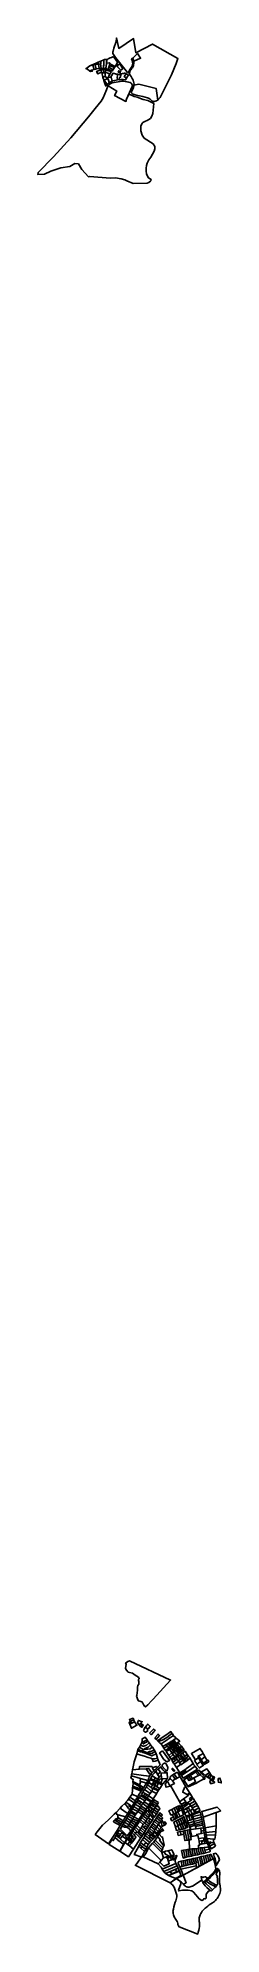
# Model space of a CAD drawing. Header units: millimetres. Extents: x 522658 to 553925, y 7796479 to 7820139.
# Drawn here: x 549640 to 550698, y 7805283 to 7816228 of the extents above; entities that cross this region are included whole.
import ezdxf

# ---------------------------------------------------------------- set-up
doc = ezdxf.new("R2010")
doc.units = ezdxf.units.MM
doc.layers.add('ZONA RESIDENCIAL 2 (ZR_2)', color=2, linetype='Continuous')

msp = doc.modelspace()

# ---------------------------------------------------------------- linework, layer by layer
at = {"layer": 'ZONA RESIDENCIAL 2 (ZR_2)'}
for points in [[(550332, 7815869), (550322, 7815936), (550222, 7815960), (550194, 7815954), (550195, 7815961), (550194, 7815969), (550192, 7815976), (550190, 7815984), (550184, 7815994), (550179, 7816004), (550172, 7816013), (550166, 7816023), (550166, 7816024), (550168, 7816027), (550170, 7816031), (550171, 7816035), (550173, 7816038), (550175, 7816042), (550178, 7816046), (550181, 7816051), (550185, 7816055), (550191, 7816067), (550192, 7816073), (550193, 7816080), (550193, 7816087), (550193, 7816094), (550233, 7816110), (550214, 7816138), (550188, 7816110), (550181, 7816107), (550181, 7816106), (550184, 7816097), (550186, 7816092), (550186, 7816086), (550187, 7816081), (550186, 7816075), (550185, 7816069), (550184, 7816066), (550182, 7816062), (550180, 7816059), (550173, 7816048), (550166, 7816037), (550162, 7816030), (550158, 7816028), (550087, 7816115), (550072, 7816137), (550072, 7816142), (550072, 7816147), (550074, 7816152), (550079, 7816168), (550091, 7816206), (550092, 7816212), (550093, 7816217), (550093, 7816222), (550093, 7816228), (550107, 7816167), (550192, 7816224), (550205, 7816142), (550301, 7816192), (550448, 7816109), (550438, 7816080), (550411, 7816014), (550345, 7815884), (550341, 7815879), (550337, 7815874), (550332, 7815869)], [(549950, 7816041), (549940, 7816036), (549927, 7816048), (549925, 7816049), (549922, 7816050), (549920, 7816050), (549917, 7816050), (549939, 7816067), (549948, 7816069), (549956, 7816071), (549964, 7816046), (549950, 7816041)], [(549989, 7816077), (549970, 7816074), (549956, 7816071), (549948, 7816069), (549939, 7816067), (549953, 7816073), (549955, 7816073), (549987, 7816087), (549988, 7816081), (549989, 7816077)], [(549940, 7816036), (549950, 7816041), (549951, 7816040), (549954, 7816035), (549943, 7816033), (549940, 7816036)], [(549977, 7816048), (549965, 7816046), (549964, 7816046), (549956, 7816071), (549970, 7816074), (549977, 7816048)], [(549994, 7816051), (549978, 7816049), (549977, 7816048), (549970, 7816074), (549990, 7816077), (549994, 7816051)], [(550007, 7816030), (549986, 7816020), (549979, 7816034), (550003, 7816044), (550006, 7816034), (550007, 7816030)], [(549989, 7816077), (549988, 7816081), (549987, 7816087), (550004, 7816094), (550004, 7816083), (550004, 7816078), (550002, 7816078), (549990, 7816077), (549989, 7816077)], [(550005, 7816052), (550005, 7816052), (550002, 7816052), (549994, 7816051), (549990, 7816077), (550002, 7816078), (550005, 7816052)], [(550018, 7816053), (550005, 7816052), (550002, 7816078), (550004, 7816078), (550004, 7816083), (550004, 7816094), (550021, 7816101), (550020, 7816092), (550020, 7816078), (550019, 7816053), (550018, 7816053)], [(550020, 7816026), (550013, 7816026), (550008, 7816026), (550008, 7816026), (550007, 7816030), (550006, 7816034), (550003, 7816044), (550011, 7816045), (550019, 7816045), (550020, 7816026)], [(550032, 7816051), (550032, 7816051), (550029, 7816052), (550019, 7816052), (550019, 7816053), (550020, 7816092), (550021, 7816101), (550024, 7816103), (550030, 7816103), (550036, 7816103), (550038, 7816104), (550035, 7816078), (550032, 7816051)], [(550031, 7816043), (550029, 7816030), (550028, 7816026), (550020, 7816026), (550019, 7816045), (550031, 7816043)], [(550056, 7816019), (550044, 7816024), (550033, 7816028), (550029, 7816030), (550031, 7816043), (550042, 7816040), (550049, 7816038), (550055, 7816035), (550062, 7816032), (550063, 7816031), (550056, 7816019)], [(550050, 7816058), (550045, 7816046), (550032, 7816051), (550034, 7816071), (550034, 7816072), (550035, 7816074), (550035, 7816074), (550035, 7816082), (550051, 7816083), (550055, 7816081), (550053, 7816070), (550050, 7816058)], [(550099, 7816085), (550086, 7816062), (550062, 7816074), (550055, 7816081), (550051, 7816083), (550035, 7816082), (550036, 7816092), (550038, 7816104), (550041, 7816104), (550046, 7816106), (550049, 7816108), (550057, 7816112), (550065, 7816115), (550072, 7816118), (550073, 7816118), (550075, 7816118), (550076, 7816117), (550078, 7816117), (550080, 7816115), (550099, 7816088), (550100, 7816088), (550100, 7816087), (550100, 7816087), (550100, 7816086), (550100, 7816086), (550099, 7816085)], [(550045, 7816046), (550050, 7816058), (550065, 7816050), (550075, 7816045), (550071, 7816038), (550070, 7816038), (550069, 7816038), (550068, 7816038), (550063, 7816040), (550054, 7816044), (550045, 7816046)], [(550067, 7816063), (550082, 7816056), (550075, 7816045), (550065, 7816050), (550050, 7816058), (550052, 7816068), (550067, 7816063)], [(550082, 7816056), (550082, 7816056), (550067, 7816063), (550052, 7816068), (550053, 7816070), (550053, 7816070), (550055, 7816081), (550062, 7816074), (550086, 7816062), (550082, 7816056)], [(550130, 7816050), (550118, 7816042), (550097, 7816063), (550103, 7816073), (550109, 7816077), (550120, 7816064), (550130, 7816050)], [(550117, 7816035), (550115, 7816027), (550104, 7816030), (550107, 7816038), (550117, 7816035)], [(550193, 7816094), (550192, 7816098), (550189, 7816109), (550188, 7816110), (550214, 7816138), (550233, 7816110), (550193, 7816094)], [(550154, 7815403), (550141, 7815409), (550121, 7815415), (550087, 7815420), (550059, 7815419), (549937, 7815427), (549931, 7815426), (549894, 7815468), (549874, 7815501), (549852, 7815502), (549825, 7815486), (549772, 7815478), (549714, 7815458), (549678, 7815441), (549640, 7815439), (549642, 7815451), (549730, 7815541), (549830, 7815650), (549932, 7815773), (549970, 7815820), (550005, 7815862), (550016, 7815882), (550026, 7815905), (550035, 7815928), (550039, 7815939), (550046, 7815951), (550095, 7815921), (550082, 7815895), (550148, 7815861), (550150, 7815868), (550152, 7815874), (550164, 7815902), (550180, 7815898), (550195, 7815890), (550213, 7815885), (550247, 7815873), (550274, 7815866), (550309, 7815850), (550303, 7815791), (550298, 7815776), (550289, 7815763), (550271, 7815751), (550261, 7815747), (550246, 7815740), (550239, 7815732), (550234, 7815718), (550234, 7815692), (550242, 7815667), (550254, 7815649), (550306, 7815616), (550314, 7815600), (550315, 7815588), (550312, 7815574), (550302, 7815556), (550292, 7815540), (550281, 7815524), (550271, 7815505), (550267, 7815492), (550264, 7815475), (550264, 7815460), (550267, 7815441), (550279, 7815420), (550294, 7815410), (550292, 7815403), (550281, 7815393), (550270, 7815390), (550189, 7815388), (550154, 7815403)], [(550020, 7816026), (550028, 7816026), (550028, 7816005), (550021, 7816003), (550015, 7816000), (550012, 7816010), (550012, 7816011), (550008, 7816026), (550008, 7816026), (550013, 7816026), (550020, 7816026)], [(550042, 7815995), (550043, 7815994), (550027, 7815985), (550023, 7815983), (550022, 7815982), (550022, 7815982), (550015, 7816000), (550021, 7816003), (550028, 7816005), (550042, 7815995)], [(550034, 7815950), (550030, 7815952), (550028, 7815958), (550020, 7815981), (550022, 7815982), (550023, 7815983), (550036, 7815964), (550040, 7815958), (550040, 7815958), (550037, 7815954), (550035, 7815951), (550034, 7815950)], [(550053, 7815969), (550051, 7815968), (550047, 7815966), (550043, 7815962), (550040, 7815958), (550036, 7815964), (550023, 7815983), (550027, 7815985), (550043, 7815994), (550053, 7815969)], [(550056, 7816019), (550048, 7816004), (550047, 7816000), (550044, 7815999), (550042, 7815995), (550028, 7816005), (550028, 7816026), (550029, 7816030), (550033, 7816028), (550044, 7816024), (550056, 7816019)], [(550068, 7815978), (550061, 7815974), (550058, 7815972), (550053, 7815969), (550043, 7815994), (550042, 7815995), (550044, 7815999), (550047, 7816000), (550062, 7816002), (550068, 7815978)], [(550148, 7815861), (550082, 7815895), (550095, 7815921), (550046, 7815951), (550050, 7815956), (550054, 7815960), (550059, 7815963), (550064, 7815966), (550069, 7815968), (550114, 7815977), (550124, 7815978), (550134, 7815978), (550144, 7815977), (550154, 7815975), (550163, 7815973), (550173, 7815970), (550176, 7815968), (550178, 7815966), (550181, 7815964), (550182, 7815961), (550184, 7815957), (550184, 7815954), (550185, 7815951), (550184, 7815947), (550152, 7815874), (550148, 7815861)], [(550099, 7816018), (550098, 7816012), (550099, 7816012), (550098, 7816010), (550099, 7816009), (550098, 7816002), (550099, 7815986), (550083, 7815982), (550072, 7815979), (550068, 7815978), (550062, 7816002), (550061, 7816003), (550074, 7816025), (550082, 7816022), (550087, 7816020), (550092, 7816019), (550094, 7816018), (550099, 7816018)], [(550109, 7815988), (550099, 7815986), (550098, 7816002), (550099, 7816009), (550098, 7816010), (550099, 7816012), (550098, 7816012), (550099, 7816018), (550099, 7816018), (550105, 7816017), (550110, 7816017), (550114, 7816018), (550117, 7816018), (550120, 7816020), (550115, 7815999), (550111, 7816000), (550109, 7815988)], [(550150, 7816021), (550138, 7816004), (550151, 7815996), (550151, 7815995), (550145, 7815986), (550144, 7815986), (550133, 7815987), (550121, 7815987), (550120, 7815987), (550110, 7815986), (550109, 7815986), (550109, 7815988), (550111, 7816000), (550115, 7815999), (550120, 7816020), (550120, 7816020), (550124, 7816021), (550127, 7816022), (550135, 7816023), (550139, 7816024), (550141, 7816024), (550147, 7816023), (550148, 7816022), (550150, 7816021)], [(550157, 7816004), (550151, 7815995), (550151, 7815996), (550138, 7816004), (550150, 7816021), (550163, 7816012), (550157, 7816004)], [(550332, 7815869), (550330, 7815868), (550324, 7815865), (550317, 7815863), (550311, 7815861), (550307, 7815861), (550304, 7815862), (550300, 7815863), (550291, 7815870), (550287, 7815874), (550283, 7815877), (550278, 7815880), (550273, 7815882), (550245, 7815889), (550208, 7815897), (550189, 7815903), (550187, 7815903), (550185, 7815905), (550184, 7815906), (550183, 7815907), (550182, 7815909), (550181, 7815911), (550181, 7815913), (550181, 7815914), (550181, 7815916), (550190, 7815935), (550192, 7815942), (550194, 7815949), (550194, 7815954), (550222, 7815960), (550322, 7815936), (550332, 7815869)], [(550159, 7806857), (550168, 7806861), (550406, 7806749), (550305, 7806639), (550295, 7806630), (550274, 7806606), (550261, 7806595), (550256, 7806599), (550252, 7806605), (550246, 7806616), (550240, 7806623), (550229, 7806627), (550220, 7806629), (550216, 7806635), (550212, 7806646), (550209, 7806657), (550210, 7806660), (550214, 7806690), (550214, 7806703), (550215, 7806708), (550217, 7806717), (550222, 7806725), (550223, 7806740), (550220, 7806747), (550220, 7806749), (550221, 7806752), (550223, 7806754), (550225, 7806757), (550220, 7806765), (550202, 7806778), (550185, 7806789), (550169, 7806792), (550161, 7806794), (550151, 7806806), (550146, 7806815), (550150, 7806841), (550146, 7806846), (550159, 7806856), (550159, 7806857)], [(550194, 7806518), (550182, 7806515), (550180, 7806512), (550175, 7806510), (550168, 7806521), (550189, 7806529), (550194, 7806518)], [(550197, 7806509), (550180, 7806501), (550175, 7806510), (550180, 7806512), (550182, 7806515), (550194, 7806518), (550197, 7806509)], [(550227, 7806488), (550225, 7806491), (550215, 7806504), (550215, 7806504), (550220, 7806516), (550242, 7806509), (550235, 7806500), (550227, 7806488)], [(550197, 7806509), (550198, 7806508), (550171, 7806495), (550166, 7806505), (550175, 7806510), (550180, 7806501), (550197, 7806509)], [(550171, 7806495), (550198, 7806508), (550211, 7806488), (550180, 7806471), (550171, 7806495)], [(550239, 7806488), (550232, 7806482), (550227, 7806488), (550235, 7806500), (550242, 7806491), (550239, 7806488)], [(550246, 7806485), (550237, 7806476), (550232, 7806482), (550232, 7806482), (550239, 7806488), (550242, 7806491), (550244, 7806492), (550249, 7806488), (550246, 7806485)], [(550270, 7806404), (550252, 7806394), (550244, 7806390), (550240, 7806390), (550242, 7806399), (550242, 7806410), (550253, 7806416), (550260, 7806419), (550270, 7806404)], [(550250, 7806458), (550253, 7806465), (550256, 7806471), (550260, 7806477), (550261, 7806478), (550261, 7806477), (550275, 7806466), (550275, 7806466), (550275, 7806466), (550273, 7806463), (550272, 7806459), (550274, 7806456), (550265, 7806450), (550264, 7806449), (550263, 7806449), (550260, 7806449), (550258, 7806450), (550256, 7806451), (550254, 7806452), (550252, 7806454), (550251, 7806456), (550250, 7806458)], [(550261, 7806478), (550265, 7806484), (550269, 7806489), (550274, 7806495), (550288, 7806482), (550276, 7806467), (550275, 7806466), (550275, 7806466), (550261, 7806477), (550261, 7806478), (550261, 7806478)], [(550285, 7806442), (550308, 7806466), (550317, 7806458), (550315, 7806456), (550310, 7806450), (550295, 7806435), (550294, 7806435), (550294, 7806434), (550285, 7806442)], [(550314, 7806415), (550334, 7806437), (550342, 7806429), (550323, 7806406), (550314, 7806415)], [(550385, 7806435), (550407, 7806452), (550408, 7806451), (550409, 7806450), (550414, 7806441), (550391, 7806423), (550384, 7806417), (550365, 7806406), (550354, 7806400), (550352, 7806402), (550337, 7806392), (550330, 7806399), (550330, 7806399), (550350, 7806411), (550363, 7806421), (550385, 7806435)], [(550392, 7806408), (550352, 7806382), (550351, 7806381), (550349, 7806385), (550346, 7806383), (550337, 7806392), (550352, 7806402), (550354, 7806400), (550365, 7806406), (550384, 7806417), (550391, 7806423), (550414, 7806441), (550416, 7806439), (550422, 7806429), (550405, 7806418), (550396, 7806411), (550392, 7806408)], [(550403, 7806390), (550361, 7806366), (550351, 7806381), (550352, 7806382), (550392, 7806408), (550396, 7806411), (550405, 7806418), (550422, 7806429), (550423, 7806428), (550434, 7806417), (550439, 7806413), (550425, 7806404), (550416, 7806399), (550408, 7806394), (550403, 7806390)], [(550438, 7806383), (550425, 7806404), (550439, 7806413), (550459, 7806396), (550438, 7806383)], [(550226, 7806250), (550225, 7806234), (550186, 7806231), (550189, 7806248), (550196, 7806278), (550210, 7806324), (550235, 7806316), (550256, 7806309), (550276, 7806303), (550291, 7806298), (550299, 7806295), (550305, 7806279), (550317, 7806281), (550335, 7806287), (550338, 7806280), (550345, 7806259), (550344, 7806258), (550333, 7806247), (550324, 7806247), (550323, 7806251), (550311, 7806247), (550301, 7806243), (550299, 7806250), (550226, 7806250)], [(550331, 7806299), (550313, 7806294), (550299, 7806295), (550291, 7806298), (550276, 7806303), (550256, 7806309), (550235, 7806316), (550210, 7806324), (550215, 7806340), (550233, 7806335), (550240, 7806334), (550245, 7806332), (550259, 7806327), (550278, 7806319), (550297, 7806311), (550322, 7806324), (550324, 7806319), (550331, 7806299)], [(550322, 7806324), (550297, 7806311), (550278, 7806319), (550259, 7806327), (550245, 7806332), (550240, 7806334), (550233, 7806335), (550215, 7806340), (550217, 7806349), (550225, 7806346), (550235, 7806341), (550242, 7806340), (550260, 7806334), (550273, 7806330), (550282, 7806327), (550286, 7806326), (550295, 7806325), (550297, 7806325), (550317, 7806336), (550320, 7806329), (550322, 7806324)], [(550311, 7806346), (550301, 7806341), (550295, 7806338), (550291, 7806337), (550284, 7806336), (550274, 7806332), (550273, 7806330), (550260, 7806334), (550242, 7806340), (550235, 7806341), (550225, 7806346), (550217, 7806349), (550217, 7806349), (550226, 7806361), (550227, 7806362), (550237, 7806355), (550248, 7806349), (550253, 7806349), (550266, 7806350), (550275, 7806351), (550288, 7806353), (550300, 7806362), (550301, 7806362), (550311, 7806346)], [(550290, 7806376), (550288, 7806374), (550277, 7806362), (550257, 7806354), (550253, 7806349), (550248, 7806349), (550237, 7806355), (550227, 7806362), (550231, 7806369), (550233, 7806374), (550246, 7806368), (550251, 7806367), (550262, 7806371), (550264, 7806371), (550283, 7806386), (550287, 7806380), (550290, 7806376)], [(550283, 7806386), (550264, 7806371), (550262, 7806371), (550251, 7806367), (550246, 7806368), (550233, 7806374), (550239, 7806389), (550240, 7806390), (550244, 7806390), (550249, 7806381), (550258, 7806386), (550266, 7806391), (550275, 7806397), (550280, 7806390), (550283, 7806386)], [(550275, 7806397), (550266, 7806391), (550258, 7806386), (550249, 7806381), (550244, 7806390), (550252, 7806394), (550270, 7806404), (550275, 7806397)], [(550300, 7806362), (550288, 7806353), (550275, 7806351), (550266, 7806350), (550253, 7806349), (550257, 7806354), (550277, 7806362), (550288, 7806374), (550290, 7806376), (550300, 7806362)], [(550317, 7806336), (550297, 7806325), (550295, 7806325), (550286, 7806326), (550282, 7806327), (550273, 7806330), (550274, 7806332), (550284, 7806336), (550291, 7806337), (550295, 7806338), (550301, 7806341), (550311, 7806346), (550317, 7806336), (550317, 7806336)], [(550335, 7806287), (550317, 7806281), (550305, 7806279), (550299, 7806295), (550299, 7806295), (550313, 7806294), (550331, 7806299), (550331, 7806297), (550335, 7806287)], [(550360, 7806341), (550400, 7806285), (550385, 7806278), (550367, 7806291), (550342, 7806329), (550360, 7806341)], [(550388, 7806368), (550367, 7806356), (550361, 7806366), (550381, 7806378), (550388, 7806368)], [(550367, 7806356), (550388, 7806368), (550396, 7806356), (550378, 7806344), (550377, 7806344), (550376, 7806343), (550367, 7806356)], [(550414, 7806329), (550395, 7806314), (550380, 7806337), (550400, 7806349), (550414, 7806329)], [(550405, 7806362), (550396, 7806356), (550381, 7806378), (550391, 7806383), (550405, 7806362)], [(550413, 7806367), (550405, 7806362), (550391, 7806383), (550399, 7806388), (550413, 7806367)], [(550395, 7806314), (550414, 7806329), (550421, 7806319), (550402, 7806303), (550395, 7806314)], [(550422, 7806372), (550413, 7806367), (550399, 7806388), (550403, 7806390), (550408, 7806394), (550422, 7806372)], [(550425, 7806334), (550422, 7806331), (550416, 7806327), (550400, 7806349), (550410, 7806356), (550425, 7806334)], [(550430, 7806307), (550409, 7806292), (550402, 7806303), (550421, 7806319), (550430, 7806307)], [(550430, 7806378), (550422, 7806372), (550408, 7806394), (550416, 7806399), (550430, 7806378)], [(550433, 7806340), (550425, 7806334), (550410, 7806356), (550418, 7806361), (550433, 7806340)], [(550434, 7806285), (550419, 7806276), (550419, 7806277), (550413, 7806287), (550426, 7806296), (550434, 7806285)], [(550438, 7806383), (550430, 7806378), (550416, 7806399), (550425, 7806404), (550438, 7806383)], [(550442, 7806316), (550430, 7806307), (550421, 7806319), (550416, 7806327), (550422, 7806331), (550427, 7806335), (550442, 7806316)], [(550441, 7806346), (550433, 7806340), (550418, 7806361), (550427, 7806366), (550441, 7806346)], [(550443, 7806292), (550434, 7806285), (550426, 7806296), (550436, 7806302), (550443, 7806292)], [(550449, 7806352), (550441, 7806346), (550427, 7806366), (550435, 7806372), (550449, 7806352)], [(550451, 7806323), (550442, 7806316), (550427, 7806335), (550436, 7806342), (550451, 7806323)], [(550457, 7806358), (550449, 7806352), (550435, 7806372), (550444, 7806377), (550457, 7806358)], [(550459, 7806329), (550451, 7806323), (550436, 7806342), (550444, 7806348), (550459, 7806329)], [(550451, 7806282), (550436, 7806302), (550447, 7806309), (550461, 7806290), (550452, 7806283), (550451, 7806282)], [(550536, 7806267), (550512, 7806249), (550497, 7806238), (550488, 7806232), (550459, 7806214), (550440, 7806244), (550464, 7806262), (550465, 7806260), (550487, 7806275), (550494, 7806280), (550518, 7806299), (550519, 7806297), (550536, 7806268), (550536, 7806267)], [(550457, 7806358), (550444, 7806377), (550453, 7806383), (550454, 7806383), (550454, 7806383), (550455, 7806383), (550455, 7806383), (550455, 7806383), (550456, 7806383), (550456, 7806383), (550456, 7806382), (550465, 7806372), (550469, 7806367), (550457, 7806358)], [(550467, 7806335), (550459, 7806329), (550444, 7806348), (550452, 7806354), (550467, 7806335)], [(550471, 7806297), (550461, 7806290), (550447, 7806309), (550457, 7806316), (550471, 7806297)], [(550475, 7806340), (550467, 7806335), (550452, 7806354), (550460, 7806360), (550475, 7806340)], [(550478, 7806287), (550458, 7806271), (550452, 7806283), (550461, 7806290), (550471, 7806297), (550478, 7806287)], [(550482, 7806348), (550482, 7806348), (550483, 7806347), (550483, 7806347), (550483, 7806347), (550483, 7806346), (550482, 7806346), (550482, 7806346), (550482, 7806345), (550482, 7806345), (550482, 7806345), (550475, 7806340), (550460, 7806360), (550469, 7806367), (550482, 7806348), (550482, 7806348)], [(550488, 7806309), (550478, 7806301), (550463, 7806321), (550474, 7806328), (550488, 7806309)], [(550488, 7806309), (550474, 7806328), (550490, 7806338), (550502, 7806320), (550488, 7806309)], [(550478, 7806301), (550502, 7806320), (550509, 7806310), (550509, 7806310), (550485, 7806292), (550478, 7806301)], [(550504, 7806288), (550497, 7806299), (550486, 7806290), (550485, 7806292), (550509, 7806310), (550518, 7806300), (550518, 7806299), (550504, 7806288)], [(550504, 7806288), (550494, 7806280), (550493, 7806281), (550486, 7806290), (550497, 7806299), (550504, 7806288)], [(550563, 7806308), (550568, 7806301), (550565, 7806299), (550564, 7806298), (550549, 7806289), (550526, 7806325), (550576, 7806355), (550581, 7806347), (550588, 7806336), (550594, 7806325), (550594, 7806325), (550581, 7806317), (550577, 7806316), (550576, 7806316), (550563, 7806308)], [(550543, 7806286), (550565, 7806299), (550566, 7806300), (550568, 7806301), (550580, 7806280), (550578, 7806279), (550577, 7806278), (550560, 7806264), (550549, 7806276), (550543, 7806286)], [(550569, 7806312), (550576, 7806316), (550577, 7806316), (550581, 7806317), (550594, 7806325), (550594, 7806325), (550596, 7806322), (550600, 7806315), (550602, 7806312), (550604, 7806306), (550583, 7806289), (550569, 7806311), (550569, 7806312)], [(550617, 7806284), (550595, 7806269), (550583, 7806289), (550583, 7806289), (550604, 7806306), (550607, 7806301), (550617, 7806284)], [(550226, 7806144), (550188, 7806163), (550190, 7806176), (550177, 7806183), (550180, 7806196), (550233, 7806181), (550230, 7806165), (550235, 7806163), (550226, 7806144)], [(550274, 7806169), (550233, 7806181), (550180, 7806196), (550181, 7806204), (550182, 7806208), (550250, 7806199), (550285, 7806194), (550283, 7806190), (550280, 7806183), (550278, 7806178), (550274, 7806169)], [(550290, 7806203), (550288, 7806200), (550285, 7806194), (550250, 7806199), (550182, 7806208), (550186, 7806231), (550225, 7806234), (550265, 7806237), (550285, 7806208), (550290, 7806203)], [(550301, 7806243), (550310, 7806225), (550299, 7806216), (550298, 7806214), (550298, 7806213), (550293, 7806219), (550281, 7806237), (550281, 7806238), (550265, 7806237), (550225, 7806234), (550226, 7806250), (550299, 7806250), (550301, 7806243)], [(550290, 7806203), (550285, 7806208), (550265, 7806237), (550281, 7806238), (550281, 7806237), (550293, 7806219), (550298, 7806213), (550294, 7806209), (550291, 7806205), (550290, 7806203)], [(550317, 7806184), (550311, 7806172), (550292, 7806179), (550292, 7806179), (550291, 7806180), (550291, 7806180), (550291, 7806180), (550291, 7806180), (550291, 7806180), (550291, 7806181), (550291, 7806181), (550291, 7806181), (550291, 7806181), (550291, 7806182), (550292, 7806183), (550297, 7806192), (550298, 7806194), (550299, 7806196), (550317, 7806184)], [(550340, 7806190), (550332, 7806180), (550331, 7806177), (550318, 7806184), (550299, 7806196), (550302, 7806202), (550306, 7806207), (550311, 7806212), (550321, 7806223), (550340, 7806190)], [(550310, 7806225), (550301, 7806243), (550311, 7806247), (550323, 7806251), (550324, 7806247), (550333, 7806247), (550329, 7806243), (550320, 7806235), (550315, 7806231), (550310, 7806225), (550310, 7806225)], [(550347, 7806218), (550331, 7806205), (550321, 7806223), (550333, 7806234), (550334, 7806235), (550347, 7806218)], [(550342, 7806178), (550336, 7806161), (550326, 7806165), (550331, 7806177), (550332, 7806180), (550341, 7806191), (550352, 7806201), (550353, 7806193), (550353, 7806179), (550342, 7806178)], [(550341, 7806191), (550340, 7806190), (550331, 7806205), (550347, 7806218), (550334, 7806235), (550349, 7806248), (550362, 7806231), (550366, 7806226), (550371, 7806222), (550375, 7806219), (550380, 7806216), (550386, 7806214), (550351, 7806211), (550352, 7806201), (550341, 7806191)], [(550388, 7806181), (550353, 7806179), (550351, 7806211), (550386, 7806214), (550388, 7806181)], [(550380, 7806265), (550390, 7806245), (550390, 7806244), (550390, 7806244), (550390, 7806243), (550390, 7806243), (550387, 7806226), (550387, 7806226), (550386, 7806226), (550386, 7806226), (550386, 7806226), (550385, 7806225), (550385, 7806225), (550385, 7806225), (550384, 7806226), (550381, 7806227), (550379, 7806228), (550377, 7806230), (550376, 7806231), (550373, 7806234), (550357, 7806253), (550357, 7806258), (550358, 7806260), (550362, 7806263), (550366, 7806267), (550367, 7806268), (550369, 7806269), (550371, 7806269), (550373, 7806270), (550374, 7806270), (550375, 7806269), (550376, 7806269), (550377, 7806269), (550378, 7806268), (550378, 7806267), (550379, 7806267), (550380, 7806265)], [(550432, 7806177), (550429, 7806175), (550416, 7806168), (550404, 7806181), (550403, 7806180), (550402, 7806184), (550403, 7806187), (550404, 7806190), (550407, 7806193), (550409, 7806196), (550413, 7806198), (550417, 7806201), (550432, 7806177), (550432, 7806177)], [(550429, 7806175), (550432, 7806177), (550439, 7806180), (550443, 7806183), (550454, 7806189), (550460, 7806192), (550468, 7806178), (550494, 7806133), (550486, 7806129), (550482, 7806117), (550479, 7806111), (550476, 7806102), (550501, 7806089), (550502, 7806088), (550517, 7806097), (550508, 7806083), (550498, 7806076), (550498, 7806076), (550481, 7806064), (550468, 7806055), (550457, 7806047), (550457, 7806048), (550406, 7806141), (550428, 7806153), (550416, 7806168), (550429, 7806175)], [(550426, 7806222), (550424, 7806224), (550414, 7806237), (550417, 7806240), (550427, 7806231), (550428, 7806230), (550429, 7806229), (550429, 7806228), (550429, 7806227), (550429, 7806225), (550429, 7806224), (550426, 7806222)], [(550439, 7806180), (550432, 7806177), (550432, 7806177), (550417, 7806201), (550427, 7806208), (550442, 7806183), (550443, 7806183), (550439, 7806180)], [(550440, 7806272), (550427, 7806265), (550423, 7806270), (550419, 7806276), (550434, 7806285), (550443, 7806292), (550451, 7806282), (550442, 7806273), (550440, 7806272)], [(550464, 7806262), (550440, 7806244), (550427, 7806265), (550440, 7806272), (550451, 7806282), (550452, 7806283), (550457, 7806273), (550464, 7806262)], [(550443, 7806183), (550442, 7806183), (550427, 7806208), (550441, 7806216), (550442, 7806216), (550443, 7806216), (550444, 7806215), (550445, 7806215), (550446, 7806214), (550447, 7806214), (550460, 7806192), (550454, 7806189), (550443, 7806183)], [(550458, 7806271), (550478, 7806287), (550487, 7806275), (550465, 7806260), (550464, 7806262), (550458, 7806271)], [(550493, 7806224), (550464, 7806206), (550459, 7806214), (550488, 7806232), (550493, 7806224)], [(550529, 7806238), (550469, 7806198), (550464, 7806206), (550493, 7806224), (550488, 7806232), (550497, 7806238), (550512, 7806249), (550536, 7806267), (550537, 7806266), (550541, 7806260), (550547, 7806252), (550529, 7806238)], [(550561, 7806235), (550478, 7806183), (550469, 7806198), (550529, 7806238), (550547, 7806252), (550547, 7806252), (550548, 7806251), (550561, 7806235)], [(550492, 7806180), (550501, 7806186), (550501, 7806186), (550502, 7806185), (550503, 7806184), (550512, 7806169), (550523, 7806174), (550532, 7806179), (550541, 7806184), (550550, 7806162), (550506, 7806136), (550483, 7806174), (550492, 7806180)], [(550501, 7806186), (550511, 7806194), (550512, 7806192), (550512, 7806192), (550512, 7806192), (550523, 7806174), (550512, 7806169), (550502, 7806185), (550502, 7806186), (550501, 7806186), (550501, 7806186)], [(550568, 7806198), (550576, 7806202), (550594, 7806186), (550595, 7806181), (550595, 7806178), (550595, 7806178), (550580, 7806170), (550567, 7806161), (550564, 7806160), (550555, 7806155), (550508, 7806133), (550506, 7806136), (550550, 7806162), (550541, 7806184), (550541, 7806184), (550541, 7806185), (550568, 7806198)], [(550511, 7806194), (550520, 7806200), (550521, 7806198), (550532, 7806179), (550523, 7806174), (550512, 7806192), (550512, 7806192), (550512, 7806192), (550511, 7806194)], [(550541, 7806184), (550532, 7806179), (550521, 7806198), (550520, 7806200), (550529, 7806205), (550550, 7806218), (550568, 7806198), (550541, 7806185), (550541, 7806184), (550541, 7806184)], [(550576, 7806202), (550568, 7806198), (550550, 7806218), (550558, 7806223), (550559, 7806223), (550564, 7806217), (550570, 7806208), (550575, 7806203), (550576, 7806202)], [(550556, 7806261), (550560, 7806264), (550577, 7806278), (550578, 7806279), (550580, 7806280), (550583, 7806275), (550594, 7806256), (550572, 7806242), (550556, 7806261)], [(550584, 7806210), (550576, 7806202), (550575, 7806203), (550570, 7806208), (550564, 7806217), (550559, 7806223), (550559, 7806223), (550570, 7806230), (550584, 7806210), (550584, 7806210)], [(550604, 7806177), (550595, 7806178), (550595, 7806181), (550594, 7806186), (550576, 7806202), (550584, 7806210), (550603, 7806188), (550604, 7806177)], [(550630, 7806216), (550605, 7806199), (550592, 7806211), (550590, 7806213), (550588, 7806216), (550585, 7806220), (550616, 7806236), (550621, 7806229), (550630, 7806216)], [(550614, 7806270), (550600, 7806262), (550595, 7806269), (550609, 7806279), (550614, 7806270)], [(550624, 7806199), (550620, 7806186), (550607, 7806197), (550606, 7806198), (550606, 7806198), (550605, 7806199), (550630, 7806216), (550630, 7806216), (550636, 7806207), (550624, 7806199)], [(550627, 7806278), (550614, 7806270), (550609, 7806279), (550622, 7806287), (550627, 7806278)], [(550640, 7806201), (550639, 7806199), (550630, 7806181), (550629, 7806182), (550620, 7806186), (550624, 7806199), (550636, 7806207), (550637, 7806206), (550638, 7806205), (550638, 7806205), (550640, 7806201)], [(550651, 7806193), (550642, 7806174), (550631, 7806181), (550630, 7806181), (550639, 7806199), (550639, 7806199), (550648, 7806194), (550651, 7806193)], [(550642, 7806174), (550651, 7806193), (550659, 7806189), (550651, 7806170), (550649, 7806171), (550642, 7806174)], [(550203, 7806053), (550170, 7806073), (550171, 7806074), (550184, 7806090), (550184, 7806091), (550216, 7806076), (550217, 7806075), (550208, 7806062), (550203, 7806053), (550203, 7806053)], [(550216, 7806076), (550184, 7806091), (550184, 7806091), (550186, 7806116), (550185, 7806119), (550186, 7806129), (550236, 7806107), (550235, 7806105), (550228, 7806097), (550220, 7806084), (550216, 7806076)], [(550236, 7806107), (550186, 7806129), (550187, 7806137), (550224, 7806124), (550239, 7806112), (550236, 7806107)], [(550239, 7806112), (550224, 7806124), (550187, 7806137), (550189, 7806153), (550189, 7806156), (550223, 7806137), (550244, 7806120), (550240, 7806112), (550239, 7806112)], [(550250, 7806129), (550244, 7806120), (550223, 7806137), (550189, 7806156), (550188, 7806162), (550188, 7806163), (550226, 7806144), (550250, 7806129)], [(550250, 7806129), (550226, 7806144), (550235, 7806163), (550256, 7806157), (550266, 7806152), (550258, 7806141), (550251, 7806130), (550250, 7806129)], [(550258, 7806052), (550226, 7806072), (550233, 7806082), (550265, 7806062), (550258, 7806052)], [(550274, 7806169), (550266, 7806152), (550256, 7806157), (550235, 7806163), (550230, 7806165), (550233, 7806181), (550274, 7806169)], [(550259, 7806095), (550249, 7806080), (550237, 7806088), (550246, 7806103), (550259, 7806095)], [(550287, 7806094), (550279, 7806082), (550246, 7806103), (550256, 7806118), (550287, 7806094)], [(550269, 7806088), (550263, 7806080), (550259, 7806074), (550249, 7806080), (550259, 7806095), (550269, 7806088)], [(550296, 7806106), (550287, 7806094), (550256, 7806118), (550261, 7806126), (550266, 7806133), (550296, 7806106)], [(550259, 7806074), (550263, 7806080), (550269, 7806088), (550279, 7806082), (550279, 7806081), (550270, 7806067), (550259, 7806074)], [(550294, 7806129), (550304, 7806121), (550300, 7806112), (550297, 7806108), (550296, 7806106), (550266, 7806133), (550273, 7806145), (550294, 7806129)], [(550270, 7806067), (550279, 7806081), (550305, 7806064), (550297, 7806051), (550297, 7806051), (550297, 7806051), (550297, 7806051), (550296, 7806051), (550296, 7806051), (550296, 7806051), (550296, 7806051), (550295, 7806051), (550270, 7806067)], [(550294, 7806129), (550273, 7806145), (550279, 7806156), (550302, 7806144), (550294, 7806129)], [(550302, 7806147), (550314, 7806140), (550309, 7806130), (550306, 7806124), (550304, 7806121), (550294, 7806129), (550302, 7806144), (550279, 7806156), (550280, 7806158), (550302, 7806147)], [(550313, 7806076), (550305, 7806064), (550279, 7806081), (550279, 7806082), (550287, 7806094), (550296, 7806106), (550297, 7806108), (550324, 7806094), (550324, 7806093), (550313, 7806076)], [(550310, 7806165), (550302, 7806147), (550280, 7806158), (550284, 7806166), (550288, 7806175), (550310, 7806165)], [(550334, 7806109), (550324, 7806094), (550297, 7806108), (550300, 7806112), (550304, 7806121), (550306, 7806124), (550334, 7806109)], [(550313, 7806164), (550308, 7806153), (550318, 7806148), (550314, 7806140), (550302, 7806147), (550310, 7806165), (550313, 7806164)], [(550337, 7806114), (550334, 7806109), (550306, 7806124), (550309, 7806130), (550337, 7806114)], [(550318, 7806148), (550308, 7806153), (550313, 7806164), (550323, 7806160), (550318, 7806148)], [(550327, 7806133), (550344, 7806124), (550337, 7806114), (550309, 7806130), (550314, 7806140), (550327, 7806133)], [(550331, 7806177), (550326, 7806165), (550311, 7806172), (550317, 7806184), (550318, 7806184), (550331, 7806177)], [(550335, 7806155), (550327, 7806133), (550314, 7806140), (550318, 7806148), (550323, 7806160), (550335, 7806155)], [(550327, 7806133), (550335, 7806155), (550358, 7806145), (550344, 7806124), (550327, 7806133)], [(550342, 7806178), (550353, 7806179), (550359, 7806179), (550350, 7806156), (550336, 7806161), (550342, 7806178)], [(550350, 7806156), (550359, 7806179), (550388, 7806181), (550362, 7806151), (550350, 7806156)], [(550402, 7806139), (550403, 7806137), (550380, 7806131), (550375, 7806151), (550389, 7806166), (550402, 7806139)], [(550416, 7806168), (550428, 7806153), (550406, 7806141), (550402, 7806139), (550389, 7806166), (550393, 7806171), (550403, 7806180), (550404, 7806181), (550416, 7806168)], [(550517, 7806097), (550502, 7806088), (550501, 7806089), (550476, 7806102), (550479, 7806111), (550482, 7806117), (550486, 7806129), (550494, 7806133), (550517, 7806097), (550517, 7806097)], [(550530, 7806075), (550516, 7806065), (550523, 7806054), (550506, 7806043), (550500, 7806040), (550498, 7806038), (550493, 7806046), (550491, 7806049), (550492, 7806050), (550481, 7806064), (550481, 7806064), (550498, 7806076), (550498, 7806076), (550508, 7806083), (550517, 7806097), (550517, 7806097), (550530, 7806075)], [(550657, 7806156), (550637, 7806151), (550636, 7806154), (550632, 7806164), (550637, 7806172), (550647, 7806167), (550650, 7806166), (550660, 7806161), (550657, 7806156)], [(550697, 7806164), (550698, 7806156), (550682, 7806159), (550681, 7806169), (550681, 7806181), (550691, 7806183), (550694, 7806172), (550697, 7806164)], [(550103, 7805971), (550102, 7805962), (550103, 7805955), (550100, 7805951), (550089, 7805948), (550083, 7805940), (550079, 7805936), (550077, 7805931), (550115, 7805909), (550098, 7805880), (550048, 7805804), (549971, 7805858), (549982, 7805874), (550012, 7805911), (550046, 7805941), (550081, 7805975), (550091, 7805985), (550095, 7805974), (550099, 7805970), (550103, 7805971)], [(550145, 7805959), (550103, 7805971), (550099, 7805970), (550095, 7805974), (550091, 7805985), (550114, 7806010), (550144, 7805989), (550159, 7805979), (550145, 7805959)], [(550132, 7805937), (550102, 7805955), (550103, 7805955), (550102, 7805962), (550103, 7805971), (550145, 7805959), (550141, 7805952), (550132, 7805937)], [(550159, 7805979), (550144, 7805989), (550114, 7806010), (550125, 7806022), (550141, 7806036), (550150, 7806028), (550156, 7806020), (550162, 7806008), (550172, 7806001), (550170, 7805998), (550167, 7805992), (550160, 7805982), (550159, 7805979)], [(550167, 7806031), (550167, 7806021), (550179, 7806013), (550172, 7806001), (550162, 7806008), (550156, 7806020), (550150, 7806028), (550141, 7806036), (550147, 7806043), (550148, 7806044), (550167, 7806031)], [(550195, 7806040), (550192, 7806035), (550185, 7806023), (550183, 7806020), (550167, 7806031), (550148, 7806044), (550157, 7806055), (550162, 7806061), (550195, 7806040)], [(550187, 7805949), (550160, 7805963), (550167, 7805974), (550193, 7805960), (550187, 7805949)], [(550195, 7806040), (550162, 7806061), (550170, 7806073), (550203, 7806053), (550198, 7806044), (550195, 7806040)], [(550179, 7806013), (550167, 7806021), (550167, 7806031), (550183, 7806020), (550179, 7806013), (550179, 7806013)], [(550201, 7805969), (550193, 7805960), (550167, 7805974), (550174, 7805984), (550201, 7805969)], [(550207, 7805977), (550201, 7805969), (550174, 7805984), (550178, 7805993), (550207, 7805977)], [(550207, 7805977), (550178, 7805993), (550186, 7806006), (550216, 7805990), (550208, 7805978), (550207, 7805977)], [(550223, 7806001), (550216, 7805990), (550186, 7806006), (550194, 7806019), (550223, 7806001)], [(550193, 7805960), (550208, 7805978), (550216, 7805990), (550221, 7805988), (550242, 7805973), (550223, 7805944), (550193, 7805960)], [(550232, 7806014), (550231, 7806012), (550223, 7806002), (550223, 7806001), (550194, 7806019), (550201, 7806032), (550232, 7806014)], [(550226, 7806033), (550236, 7806026), (550237, 7806025), (550236, 7806022), (550233, 7806014), (550232, 7806014), (550201, 7806032), (550210, 7806046), (550226, 7806033)], [(550226, 7806033), (550210, 7806046), (550216, 7806055), (550236, 7806043), (550226, 7806033)], [(550246, 7806037), (550236, 7806026), (550226, 7806033), (550236, 7806043), (550216, 7806055), (550217, 7806058), (550217, 7806058), (550238, 7806044), (550246, 7806037)], [(550249, 7805983), (550242, 7805973), (550221, 7805988), (550216, 7805990), (550223, 7806001), (550223, 7806002), (550249, 7805983)], [(550258, 7806052), (550254, 7806046), (550254, 7806046), (550246, 7806037), (550238, 7806044), (550217, 7806058), (550226, 7806072), (550258, 7806052)], [(550257, 7805994), (550249, 7805983), (550223, 7806002), (550231, 7806012), (550257, 7805994)], [(550264, 7806004), (550257, 7805994), (550231, 7806012), (550232, 7806014), (550233, 7806014), (550236, 7806022), (550264, 7806004)], [(550272, 7806016), (550264, 7806004), (550236, 7806022), (550237, 7806025), (550236, 7806026), (550246, 7806037), (550272, 7806016)], [(550281, 7806029), (550272, 7806016), (550246, 7806037), (550254, 7806046), (550281, 7806029)], [(550273, 7805947), (550247, 7805964), (550255, 7805975), (550279, 7805955), (550278, 7805954), (550273, 7805947)], [(550281, 7806029), (550254, 7806046), (550254, 7806046), (550258, 7806052), (550265, 7806062), (550292, 7806046), (550281, 7806029)], [(550278, 7805970), (550285, 7805963), (550283, 7805961), (550279, 7805955), (550255, 7805975), (550263, 7805987), (550278, 7805970)], [(550286, 7805977), (550278, 7805970), (550263, 7805987), (550272, 7805998), (550286, 7805977)], [(550299, 7806005), (550290, 7805991), (550278, 7806008), (550284, 7806016), (550299, 7806005)], [(550278, 7805970), (550286, 7805977), (550292, 7805969), (550285, 7805963), (550278, 7805970)], [(550299, 7805938), (550287, 7805947), (550278, 7805954), (550279, 7805955), (550283, 7805961), (550285, 7805963), (550292, 7805969), (550306, 7805948), (550304, 7805945), (550299, 7805938)], [(550299, 7806005), (550284, 7806016), (550286, 7806020), (550301, 7806008), (550299, 7806005)], [(550305, 7806021), (550317, 7806013), (550317, 7806012), (550310, 7806002), (550301, 7806008), (550286, 7806020), (550292, 7806029), (550305, 7806021)], [(550310, 7806002), (550303, 7805991), (550297, 7805980), (550290, 7805991), (550299, 7806005), (550301, 7806008), (550310, 7806002)], [(550305, 7806021), (550292, 7806029), (550298, 7806037), (550310, 7806029), (550305, 7806021)], [(550324, 7805975), (550312, 7805957), (550297, 7805980), (550303, 7805991), (550324, 7805975)], [(550305, 7806021), (550310, 7806029), (550298, 7806037), (550299, 7806039), (550324, 7806023), (550317, 7806013), (550305, 7806021)], [(550330, 7806032), (550324, 7806023), (550299, 7806039), (550306, 7806049), (550330, 7806032)], [(550330, 7805985), (550324, 7805975), (550303, 7805991), (550310, 7806002), (550330, 7805985)], [(550337, 7806042), (550330, 7806032), (550330, 7806032), (550306, 7806049), (550312, 7806058), (550337, 7806042)], [(550337, 7805996), (550330, 7805985), (550310, 7806002), (550317, 7806012), (550337, 7805996)], [(550337, 7805996), (550317, 7806012), (550317, 7806013), (550324, 7806023), (550331, 7806019), (550335, 7806022), (550344, 7806006), (550337, 7805996)], [(550352, 7805961), (550360, 7805954), (550360, 7805953), (550354, 7805944), (550331, 7805964), (550338, 7805974), (550352, 7805961)], [(550360, 7805969), (550352, 7805961), (550338, 7805974), (550344, 7805983), (550360, 7805969)], [(550424, 7805977), (550417, 7805974), (550408, 7805970), (550403, 7805979), (550396, 7805994), (550414, 7806003), (550424, 7805977)], [(550438, 7805983), (550428, 7805979), (550424, 7805977), (550414, 7806003), (550426, 7806009), (550438, 7805983)], [(550438, 7805950), (550428, 7805945), (550422, 7805960), (550419, 7805968), (550417, 7805974), (550424, 7805977), (550428, 7805979), (550438, 7805950)], [(550449, 7805989), (550448, 7805988), (550438, 7805983), (550426, 7806009), (550438, 7806015), (550447, 7805995), (550449, 7805989)], [(550448, 7805956), (550438, 7805950), (550428, 7805979), (550438, 7805983), (550444, 7805966), (550448, 7805956)], [(550454, 7806007), (550458, 7805994), (550449, 7805989), (550447, 7805995), (550438, 7806015), (550449, 7806021), (550454, 7806007)], [(550461, 7805962), (550448, 7805956), (550444, 7805966), (550438, 7805983), (550448, 7805988), (550461, 7805962)], [(550461, 7805962), (550448, 7805988), (550449, 7805989), (550458, 7805994), (550470, 7806000), (550480, 7805972), (550461, 7805962)], [(550465, 7806012), (550454, 7806007), (550449, 7806021), (550460, 7806026), (550465, 7806012)], [(550454, 7806007), (550465, 7806012), (550470, 7806000), (550458, 7805994), (550454, 7806007)], [(550493, 7806046), (550468, 7806032), (550461, 7806039), (550459, 7806044), (550457, 7806047), (550468, 7806055), (550481, 7806064), (550492, 7806050), (550491, 7806049), (550493, 7806046)], [(550498, 7806038), (550483, 7806028), (550471, 7806023), (550468, 7806032), (550493, 7806046), (550498, 7806038)], [(550496, 7806025), (550476, 7806011), (550476, 7806011), (550471, 7806023), (550483, 7806028), (550500, 7806040), (550506, 7806043), (550511, 7806037), (550496, 7806025)], [(550476, 7806011), (550496, 7806025), (550511, 7806037), (550515, 7806032), (550522, 7806023), (550515, 7806019), (550507, 7806015), (550501, 7806012), (550480, 7806001), (550476, 7806011)], [(550525, 7806022), (550532, 7806011), (550534, 7806006), (550520, 7805997), (550517, 7805996), (550509, 7806011), (550498, 7806006), (550481, 7805998), (550480, 7806001), (550501, 7806012), (550507, 7806015), (550515, 7806019), (550522, 7806023), (550524, 7806024), (550524, 7806024), (550525, 7806022)], [(550488, 7805981), (550481, 7805998), (550498, 7806006), (550506, 7805990), (550488, 7805981)], [(550517, 7805972), (550511, 7805970), (550494, 7805963), (550488, 7805981), (550506, 7805990), (550508, 7805991), (550517, 7805972)], [(550506, 7805990), (550498, 7806006), (550509, 7806011), (550517, 7805996), (550508, 7805991), (550506, 7805990)], [(550546, 7806050), (550515, 7806032), (550511, 7806037), (550506, 7806043), (550529, 7806058), (550527, 7806062), (550535, 7806067), (550538, 7806064), (550546, 7806050)], [(550530, 7805977), (550517, 7805972), (550508, 7805991), (550517, 7805996), (550520, 7805997), (550530, 7805977)], [(550532, 7805944), (550519, 7805941), (550512, 7805963), (550524, 7805968), (550532, 7805944)], [(550553, 7806039), (550525, 7806022), (550524, 7806024), (550524, 7806024), (550522, 7806023), (550515, 7806032), (550546, 7806050), (550553, 7806039)], [(550523, 7806054), (550516, 7806065), (550530, 7806075), (550535, 7806067), (550527, 7806062), (550529, 7806058), (550523, 7806054)], [(550545, 7805983), (550531, 7805978), (550530, 7805977), (550520, 7805997), (550534, 7806006), (550538, 7805998), (550545, 7805983)], [(550538, 7805946), (550532, 7805944), (550524, 7805968), (550532, 7805971), (550535, 7805962), (550540, 7805947), (550538, 7805946)], [(550561, 7806026), (550541, 7806015), (550532, 7806011), (550525, 7806022), (550553, 7806039), (550561, 7806026)], [(550569, 7806011), (550556, 7806004), (550548, 7806001), (550538, 7805998), (550534, 7806006), (550532, 7806011), (550541, 7806015), (550561, 7806026), (550569, 7806011)], [(550532, 7805971), (550576, 7805988), (550580, 7805973), (550579, 7805972), (550535, 7805962), (550532, 7805971)], [(550583, 7805958), (550540, 7805947), (550535, 7805962), (550579, 7805972), (550580, 7805973), (550583, 7805958)], [(550554, 7805987), (550545, 7805983), (550538, 7805998), (550548, 7806001), (550554, 7805987)], [(550554, 7805987), (550548, 7806001), (550556, 7806004), (550569, 7806011), (550572, 7806003), (550574, 7805996), (550574, 7805996), (550574, 7805996), (550574, 7805995), (550574, 7805995), (550574, 7805995), (550574, 7805995), (550574, 7805994), (550573, 7805994), (550561, 7805989), (550554, 7805987)], [(550696, 7805995), (550669, 7805985), (550594, 7805957), (550593, 7805967), (550586, 7805991), (550675, 7806016), (550696, 7805995)], [(550594, 7805957), (550669, 7805985), (550670, 7805908), (550605, 7805896), (550594, 7805957)], [(550121, 7805918), (550116, 7805910), (550115, 7805909), (550077, 7805931), (550079, 7805936), (550083, 7805940), (550121, 7805918)], [(550126, 7805927), (550122, 7805919), (550121, 7805918), (550083, 7805940), (550089, 7805948), (550090, 7805948), (550126, 7805927)], [(550126, 7805927), (550090, 7805948), (550100, 7805951), (550102, 7805955), (550132, 7805937), (550127, 7805928), (550126, 7805927), (550126, 7805927)], [(550111, 7805848), (550107, 7805840), (550092, 7805852), (550095, 7805858), (550111, 7805848)], [(550116, 7805858), (550115, 7805857), (550115, 7805856), (550116, 7805855), (550111, 7805848), (550095, 7805858), (550100, 7805867), (550116, 7805858)], [(550116, 7805858), (550100, 7805867), (550108, 7805881), (550109, 7805881), (550109, 7805882), (550109, 7805882), (550109, 7805882), (550109, 7805882), (550110, 7805882), (550110, 7805882), (550110, 7805882), (550110, 7805882), (550111, 7805882), (550111, 7805882), (550111, 7805882), (550126, 7805868), (550116, 7805858)], [(550135, 7805859), (550127, 7805849), (550115, 7805833), (550108, 7805839), (550107, 7805840), (550111, 7805848), (550116, 7805855), (550115, 7805856), (550115, 7805857), (550126, 7805868), (550135, 7805859)], [(550116, 7805889), (550121, 7805898), (550126, 7805906), (550140, 7805900), (550154, 7805898), (550155, 7805897), (550162, 7805897), (550177, 7805877), (550156, 7805850), (550116, 7805889)], [(550140, 7805900), (550126, 7805906), (550132, 7805915), (550132, 7805915), (550158, 7805903), (550154, 7805898), (550140, 7805900)], [(550145, 7805834), (550127, 7805849), (550135, 7805859), (550151, 7805843), (550145, 7805834)], [(550165, 7805914), (550162, 7805910), (550158, 7805903), (550132, 7805916), (550140, 7805929), (550165, 7805914)], [(550172, 7805926), (550168, 7805919), (550165, 7805914), (550140, 7805929), (550147, 7805941), (550172, 7805926)], [(550179, 7805937), (550175, 7805930), (550172, 7805926), (550147, 7805941), (550154, 7805952), (550179, 7805937)], [(550187, 7805949), (550180, 7805939), (550179, 7805937), (550154, 7805952), (550160, 7805963), (550187, 7805949)], [(550188, 7805893), (550177, 7805877), (550162, 7805897), (550154, 7805898), (550158, 7805903), (550162, 7805910), (550188, 7805893)], [(550195, 7805903), (550188, 7805893), (550162, 7805910), (550165, 7805914), (550168, 7805919), (550195, 7805903)], [(550204, 7805864), (550204, 7805864), (550205, 7805863), (550233, 7805836), (550233, 7805836), (550191, 7805774), (550167, 7805794), (550180, 7805808), (550206, 7805842), (550195, 7805855), (550196, 7805856), (550204, 7805864)], [(550202, 7805913), (550201, 7805913), (550195, 7805903), (550168, 7805919), (550172, 7805926), (550175, 7805930), (550202, 7805913)], [(550184, 7805839), (550172, 7805856), (550176, 7805862), (550189, 7805842), (550184, 7805839)], [(550209, 7805924), (550202, 7805913), (550175, 7805930), (550179, 7805937), (550180, 7805939), (550192, 7805932), (550196, 7805932), (550209, 7805924)], [(550206, 7805842), (550194, 7805826), (550184, 7805839), (550189, 7805842), (550176, 7805862), (550182, 7805870), (550184, 7805867), (550195, 7805855), (550206, 7805842)], [(550216, 7805934), (550209, 7805924), (550196, 7805932), (550192, 7805932), (550180, 7805939), (550187, 7805949), (550216, 7805934)], [(550196, 7805856), (550195, 7805855), (550184, 7805867), (550182, 7805870), (550182, 7805870), (550188, 7805879), (550202, 7805866), (550204, 7805864), (550204, 7805864), (550196, 7805856)], [(550216, 7805934), (550187, 7805949), (550193, 7805960), (550223, 7805944), (550216, 7805934)], [(550202, 7805866), (550188, 7805879), (550196, 7805890), (550196, 7805890), (550209, 7805877), (550211, 7805874), (550202, 7805866)], [(550223, 7805876), (550218, 7805867), (550211, 7805874), (550209, 7805877), (550196, 7805890), (550196, 7805890), (550198, 7805893), (550203, 7805900), (550203, 7805900), (550225, 7805879), (550223, 7805876)], [(550233, 7805836), (550205, 7805863), (550204, 7805864), (550202, 7805866), (550211, 7805874), (550218, 7805867), (550218, 7805867), (550229, 7805855), (550240, 7805847), (550233, 7805836)], [(550230, 7805887), (550225, 7805879), (550203, 7805900), (550203, 7805900), (550204, 7805901), (550205, 7805904), (550206, 7805904), (550211, 7805912), (550232, 7805891), (550230, 7805887)], [(550247, 7805915), (550242, 7805906), (550239, 7805902), (550236, 7805896), (550232, 7805891), (550211, 7805912), (550218, 7805922), (550226, 7805934), (550247, 7805915)], [(550246, 7805856), (550240, 7805847), (550229, 7805855), (550218, 7805867), (550218, 7805867), (550223, 7805876), (550246, 7805856)], [(550223, 7805876), (550225, 7805879), (550230, 7805887), (550253, 7805866), (550246, 7805856), (550223, 7805876)], [(550255, 7805924), (550248, 7805916), (550248, 7805915), (550247, 7805915), (550226, 7805934), (550233, 7805945), (550255, 7805924)], [(550259, 7805876), (550253, 7805866), (550230, 7805887), (550232, 7805891), (550236, 7805896), (550259, 7805876)], [(550263, 7805935), (550263, 7805934), (550263, 7805934), (550255, 7805924), (550255, 7805924), (550233, 7805945), (550240, 7805955), (550263, 7805935)], [(550252, 7805898), (550265, 7805886), (550259, 7805876), (550236, 7805896), (550239, 7805902), (550242, 7805906), (550252, 7805898)], [(550273, 7805947), (550269, 7805944), (550263, 7805935), (550240, 7805955), (550247, 7805964), (550273, 7805947)], [(550279, 7805907), (550272, 7805896), (550259, 7805907), (550252, 7805898), (550242, 7805906), (550247, 7805915), (550248, 7805915), (550248, 7805916), (550255, 7805924), (550255, 7805924), (550279, 7805907)], [(550252, 7805898), (550259, 7805907), (550272, 7805896), (550265, 7805886), (550252, 7805898)], [(550285, 7805917), (550279, 7805907), (550255, 7805924), (550263, 7805934), (550263, 7805934), (550285, 7805917), (550285, 7805917)], [(550290, 7805842), (550282, 7805833), (550258, 7805853), (550265, 7805863), (550282, 7805849), (550290, 7805842)], [(550285, 7805917), (550263, 7805934), (550263, 7805935), (550269, 7805944), (550273, 7805947), (550278, 7805954), (550287, 7805947), (550278, 7805937), (550292, 7805927), (550285, 7805917)], [(550290, 7805858), (550282, 7805849), (550265, 7805863), (550272, 7805874), (550290, 7805858)], [(550304, 7805862), (550296, 7805853), (550272, 7805874), (550278, 7805883), (550304, 7805862)], [(550278, 7805937), (550287, 7805947), (550299, 7805938), (550292, 7805927), (550278, 7805937)], [(550304, 7805862), (550278, 7805883), (550285, 7805894), (550308, 7805873), (550310, 7805870), (550304, 7805862)], [(550305, 7805830), (550290, 7805842), (550290, 7805842), (550282, 7805849), (550290, 7805858), (550313, 7805839), (550313, 7805838), (550305, 7805830)], [(550315, 7805884), (550311, 7805878), (550308, 7805873), (550285, 7805894), (550292, 7805904), (550315, 7805884)], [(550320, 7805893), (550319, 7805890), (550315, 7805884), (550292, 7805904), (550297, 7805913), (550320, 7805893)], [(550319, 7805846), (550316, 7805842), (550313, 7805839), (550296, 7805853), (550301, 7805859), (550319, 7805846)], [(550320, 7805893), (550297, 7805913), (550304, 7805922), (550326, 7805902), (550320, 7805893)], [(550319, 7805846), (550301, 7805859), (550310, 7805870), (550311, 7805869), (550328, 7805858), (550324, 7805852), (550319, 7805846)], [(550326, 7805902), (550304, 7805922), (550311, 7805934), (550334, 7805913), (550326, 7805902), (550326, 7805902)], [(550331, 7805864), (550328, 7805858), (550311, 7805869), (550308, 7805873), (550311, 7805878), (550331, 7805864)], [(550341, 7805924), (550336, 7805917), (550334, 7805913), (550311, 7805934), (550317, 7805943), (550341, 7805924)], [(550335, 7805875), (550335, 7805875), (550333, 7805869), (550331, 7805864), (550311, 7805878), (550315, 7805884), (550319, 7805890), (550335, 7805875)], [(550341, 7805924), (550317, 7805943), (550325, 7805954), (550338, 7805943), (550347, 7805934), (550341, 7805924)], [(550342, 7805887), (550339, 7805883), (550337, 7805879), (550335, 7805875), (550319, 7805890), (550320, 7805893), (550326, 7805902), (550326, 7805902), (550342, 7805887)], [(550354, 7805944), (550359, 7805934), (550351, 7805930), (550347, 7805934), (550338, 7805943), (550325, 7805954), (550331, 7805964), (550354, 7805944)], [(550351, 7805897), (550345, 7805891), (550342, 7805887), (550326, 7805902), (550334, 7805913), (550336, 7805917), (550351, 7805897)], [(550340, 7805859), (550355, 7805842), (550360, 7805843), (550369, 7805796), (550367, 7805792), (550342, 7805825), (550346, 7805830), (550331, 7805844), (550334, 7805850), (550338, 7805861), (550340, 7805859)], [(550351, 7805930), (550358, 7805904), (550357, 7805903), (550351, 7805897), (550336, 7805917), (550341, 7805924), (550347, 7805934), (550351, 7805930)], [(550350, 7805876), (550340, 7805859), (550338, 7805861), (550345, 7805877), (550348, 7805881), (550351, 7805885), (550358, 7805891), (550365, 7805881), (550365, 7805881), (550350, 7805876)], [(550365, 7805925), (550371, 7805911), (550360, 7805905), (550359, 7805905), (550358, 7805904), (550351, 7805930), (550359, 7805934), (550360, 7805935), (550365, 7805925)], [(550380, 7805917), (550371, 7805911), (550365, 7805925), (550374, 7805930), (550380, 7805917)], [(550428, 7805945), (550427, 7805944), (550413, 7805937), (550406, 7805951), (550422, 7805960), (550428, 7805945)], [(550449, 7805909), (550447, 7805908), (550434, 7805902), (550424, 7805929), (550438, 7805936), (550449, 7805909)], [(550457, 7805885), (550448, 7805883), (550440, 7805881), (550435, 7805901), (550434, 7805902), (550447, 7805908), (550457, 7805885)], [(550462, 7805915), (550461, 7805915), (550450, 7805909), (550449, 7805909), (550438, 7805936), (550450, 7805943), (550462, 7805915)], [(550450, 7805852), (550445, 7805871), (550462, 7805875), (550467, 7805856), (550450, 7805852)], [(550471, 7805888), (550464, 7805886), (550457, 7805885), (550457, 7805885), (550447, 7805908), (550449, 7805909), (550450, 7805909), (550461, 7805915), (550471, 7805888)], [(550473, 7805921), (550472, 7805920), (550462, 7805915), (550450, 7805943), (550461, 7805948), (550473, 7805921)], [(550480, 7805935), (550484, 7805926), (550483, 7805926), (550473, 7805921), (550461, 7805948), (550472, 7805954), (550480, 7805935)], [(550483, 7805891), (550477, 7805889), (550471, 7805888), (550461, 7805915), (550462, 7805915), (550472, 7805920), (550483, 7805891)], [(550467, 7805856), (550462, 7805875), (550478, 7805878), (550482, 7805859), (550467, 7805856)], [(550491, 7805940), (550480, 7805935), (550472, 7805954), (550481, 7805959), (550481, 7805959), (550481, 7805959), (550482, 7805959), (550482, 7805959), (550483, 7805959), (550483, 7805959), (550484, 7805959), (550484, 7805959), (550484, 7805958), (550485, 7805958), (550491, 7805940)], [(550495, 7805896), (550489, 7805893), (550483, 7805891), (550472, 7805920), (550473, 7805921), (550483, 7805926), (550495, 7805896)], [(550501, 7805825), (550489, 7805823), (550482, 7805859), (550478, 7805878), (550489, 7805880), (550501, 7805825)], [(550480, 7805935), (550491, 7805940), (550494, 7805931), (550484, 7805926), (550480, 7805935)], [(550495, 7805896), (550483, 7805926), (550484, 7805926), (550494, 7805931), (550504, 7805903), (550504, 7805902), (550504, 7805902), (550504, 7805901), (550504, 7805901), (550504, 7805900), (550503, 7805900), (550503, 7805899), (550503, 7805899), (550502, 7805899), (550501, 7805899), (550495, 7805896)], [(550513, 7805826), (550501, 7805825), (550489, 7805880), (550501, 7805882), (550513, 7805826)], [(550519, 7805941), (550504, 7805937), (550497, 7805957), (550512, 7805963), (550519, 7805941)], [(550513, 7805826), (550501, 7805882), (550513, 7805884), (550524, 7805828), (550513, 7805826)], [(550541, 7805933), (550540, 7805933), (550508, 7805924), (550504, 7805937), (550519, 7805941), (550532, 7805944), (550538, 7805946), (550538, 7805946), (550541, 7805933)], [(550543, 7805922), (550513, 7805910), (550508, 7805924), (550540, 7805933), (550543, 7805922)], [(550516, 7805901), (550513, 7805910), (550543, 7805922), (550544, 7805921), (550548, 7805911), (550516, 7805901)], [(550519, 7805886), (550528, 7805846), (550558, 7805852), (550563, 7805853), (550567, 7805834), (550570, 7805820), (550572, 7805801), (550573, 7805796), (550567, 7805795), (550568, 7805779), (550568, 7805777), (550568, 7805777), (550565, 7805777), (550553, 7805776), (550549, 7805775), (550544, 7805776), (550540, 7805776), (550535, 7805776), (550528, 7805775), (550516, 7805774), (550516, 7805774), (550513, 7805826), (550524, 7805828), (550513, 7805884), (550519, 7805886)], [(550553, 7805891), (550523, 7805886), (550516, 7805901), (550548, 7805911), (550550, 7805904), (550553, 7805891)], [(550582, 7805878), (550583, 7805863), (550582, 7805863), (550557, 7805858), (550558, 7805852), (550528, 7805846), (550519, 7805886), (550523, 7805886), (550553, 7805891), (550580, 7805895), (550582, 7805878)], [(550586, 7805944), (550541, 7805933), (550538, 7805946), (550540, 7805947), (550583, 7805958), (550586, 7805944)], [(550544, 7805921), (550543, 7805922), (550540, 7805933), (550541, 7805933), (550586, 7805944), (550588, 7805932), (550544, 7805921)], [(550548, 7805911), (550544, 7805921), (550588, 7805932), (550590, 7805922), (550548, 7805911)], [(550550, 7805904), (550548, 7805911), (550590, 7805922), (550592, 7805912), (550550, 7805904)], [(550553, 7805891), (550550, 7805904), (550592, 7805912), (550595, 7805897), (550580, 7805895), (550553, 7805891)], [(550604, 7805844), (550603, 7805839), (550600, 7805839), (550567, 7805834), (550563, 7805853), (550558, 7805852), (550557, 7805858), (550582, 7805863), (550600, 7805868), (550604, 7805844)], [(550598, 7805881), (550582, 7805878), (550580, 7805895), (550595, 7805897), (550598, 7805881)], [(550583, 7805863), (550582, 7805878), (550598, 7805881), (550598, 7805880), (550600, 7805868), (550583, 7805863)], [(550605, 7805896), (550670, 7805908), (550668, 7805876), (550609, 7805870), (550609, 7805871), (550605, 7805896)], [(550609, 7805870), (550668, 7805876), (550665, 7805853), (550612, 7805855), (550609, 7805870)], [(550051, 7805801), (550052, 7805804), (550060, 7805818), (550066, 7805828), (550075, 7805823), (550083, 7805838), (550097, 7805830), (550102, 7805826), (550135, 7805800), (550122, 7805777), (550114, 7805764), (550113, 7805761), (550051, 7805801)], [(550107, 7805840), (550108, 7805839), (550115, 7805833), (550140, 7805809), (550135, 7805800), (550102, 7805826), (550097, 7805830), (550083, 7805838), (550092, 7805852), (550107, 7805840)], [(550113, 7805761), (550142, 7805813), (550158, 7805801), (550167, 7805794), (550191, 7805774), (550162, 7805729), (550113, 7805761)], [(550145, 7805834), (550151, 7805829), (550140, 7805809), (550115, 7805833), (550127, 7805849), (550145, 7805834)], [(550158, 7805801), (550144, 7805812), (550154, 7805827), (550153, 7805828), (550155, 7805832), (550170, 7805815), (550158, 7805801)], [(550167, 7805794), (550158, 7805801), (550170, 7805815), (550155, 7805832), (550157, 7805834), (550180, 7805808), (550167, 7805794)], [(550186, 7805816), (550180, 7805808), (550157, 7805834), (550163, 7805843), (550186, 7805816)], [(550187, 7805835), (550194, 7805826), (550186, 7805816), (550163, 7805843), (550164, 7805844), (550175, 7805831), (550187, 7805835)], [(550187, 7805835), (550175, 7805831), (550164, 7805844), (550172, 7805856), (550187, 7805835)], [(550229, 7805731), (550208, 7805738), (550196, 7805743), (550222, 7805791), (550235, 7805779), (550256, 7805759), (550240, 7805729), (550229, 7805731)], [(550241, 7805789), (550235, 7805779), (550222, 7805791), (550227, 7805801), (550241, 7805789)], [(550251, 7805797), (550268, 7805784), (550262, 7805772), (550241, 7805789), (550227, 7805801), (550233, 7805812), (550251, 7805797)], [(550263, 7805812), (550251, 7805797), (550233, 7805812), (550243, 7805828), (550263, 7805812)], [(550235, 7805779), (550241, 7805789), (550262, 7805772), (550256, 7805759), (550235, 7805779)], [(550286, 7805811), (550276, 7805800), (550243, 7805828), (550244, 7805829), (550251, 7805841), (550286, 7805811)], [(550344, 7805699), (550335, 7805688), (550248, 7805728), (550262, 7805748), (550279, 7805780), (550279, 7805781), (550322, 7805737), (550326, 7805733), (550351, 7805708), (550344, 7805699)], [(550286, 7805811), (550251, 7805841), (550258, 7805851), (550257, 7805852), (550258, 7805853), (550282, 7805833), (550296, 7805822), (550286, 7805811)], [(550268, 7805784), (550251, 7805797), (550263, 7805812), (550276, 7805800), (550268, 7805784)], [(550355, 7805753), (550364, 7805724), (550351, 7805708), (550326, 7805733), (550322, 7805737), (550279, 7805781), (550302, 7805808), (550352, 7805757), (550355, 7805753)], [(550304, 7805829), (550296, 7805822), (550282, 7805833), (550290, 7805842), (550290, 7805842), (550305, 7805830), (550304, 7805829)], [(550357, 7805768), (550352, 7805757), (550302, 7805808), (550309, 7805816), (550357, 7805768)], [(550362, 7805780), (550357, 7805768), (550309, 7805816), (550317, 7805825), (550329, 7805813), (550362, 7805780)], [(550367, 7805792), (550362, 7805780), (550329, 7805813), (550317, 7805825), (550331, 7805844), (550346, 7805830), (550344, 7805827), (550342, 7805825), (550367, 7805792)], [(550398, 7805732), (550382, 7805728), (550364, 7805724), (550355, 7805753), (550367, 7805758), (550371, 7805753), (550377, 7805744), (550398, 7805732)], [(550409, 7805735), (550398, 7805732), (550377, 7805744), (550371, 7805753), (550367, 7805758), (550376, 7805761), (550389, 7805764), (550395, 7805759), (550405, 7805742), (550409, 7805735)], [(550427, 7805740), (550409, 7805735), (550405, 7805742), (550395, 7805759), (550389, 7805764), (550413, 7805770), (550417, 7805761), (550427, 7805740)], [(550491, 7805725), (550479, 7805722), (550469, 7805765), (550470, 7805765), (550481, 7805767), (550491, 7805725)], [(550502, 7805728), (550491, 7805725), (550481, 7805767), (550493, 7805769), (550502, 7805728)], [(550514, 7805730), (550502, 7805728), (550493, 7805769), (550505, 7805772), (550514, 7805730)], [(550526, 7805733), (550514, 7805730), (550505, 7805772), (550509, 7805772), (550516, 7805774), (550526, 7805733)], [(550516, 7805774), (550528, 7805775), (550537, 7805736), (550526, 7805733), (550516, 7805774)], [(550540, 7805776), (550549, 7805738), (550537, 7805736), (550528, 7805775), (550535, 7805776), (550540, 7805776)], [(550553, 7805776), (550561, 7805741), (550549, 7805738), (550540, 7805776), (550544, 7805776), (550549, 7805775), (550553, 7805776)], [(550572, 7805744), (550561, 7805741), (550553, 7805776), (550565, 7805777), (550572, 7805744)], [(550584, 7805746), (550572, 7805744), (550565, 7805777), (550568, 7805777), (550568, 7805777), (550568, 7805779), (550568, 7805779), (550576, 7805780), (550576, 7805780), (550584, 7805746)], [(550570, 7805820), (550567, 7805834), (550600, 7805839), (550596, 7805823), (550570, 7805820)], [(550568, 7805779), (550568, 7805779), (550567, 7805795), (550573, 7805796), (550572, 7805801), (550617, 7805807), (550627, 7805788), (550617, 7805785), (550602, 7805783), (550600, 7805783), (550588, 7805781), (550585, 7805781), (550576, 7805780), (550576, 7805780), (550568, 7805779)], [(550586, 7805803), (550572, 7805801), (550570, 7805820), (550596, 7805823), (550595, 7805820), (550587, 7805819), (550586, 7805803)], [(550596, 7805749), (550584, 7805746), (550576, 7805780), (550585, 7805781), (550588, 7805781), (550596, 7805749)], [(550586, 7805803), (550587, 7805819), (550595, 7805820), (550596, 7805823), (550600, 7805839), (550603, 7805839), (550604, 7805844), (550606, 7805837), (550607, 7805834), (550606, 7805834), (550601, 7805805), (550586, 7805803)], [(550604, 7805767), (550608, 7805752), (550596, 7805749), (550588, 7805781), (550600, 7805783), (550604, 7805767)], [(550630, 7805773), (550604, 7805767), (550600, 7805783), (550602, 7805783), (550617, 7805785), (550625, 7805787), (550630, 7805773)], [(550606, 7805834), (550607, 7805834), (550609, 7805827), (550618, 7805808), (550617, 7805807), (550601, 7805805), (550606, 7805834)], [(550608, 7805752), (550604, 7805767), (550630, 7805773), (550634, 7805763), (550634, 7805762), (550635, 7805762), (550634, 7805761), (550634, 7805760), (550634, 7805759), (550633, 7805758), (550633, 7805758), (550632, 7805757), (550631, 7805757), (550631, 7805757), (550608, 7805752)], [(550612, 7805855), (550665, 7805853), (550662, 7805831), (550653, 7805831), (550616, 7805834), (550614, 7805841), (550613, 7805847), (550613, 7805851), (550612, 7805855)], [(550654, 7805818), (550656, 7805813), (550651, 7805812), (550639, 7805810), (550638, 7805815), (550625, 7805812), (550621, 7805820), (550619, 7805827), (550616, 7805834), (550653, 7805831), (550654, 7805818)], [(550627, 7805806), (550627, 7805807), (550625, 7805812), (550625, 7805812), (550638, 7805815), (550639, 7805810), (550639, 7805808), (550629, 7805806), (550627, 7805806)], [(550639, 7805810), (550651, 7805812), (550656, 7805813), (550659, 7805803), (550633, 7805792), (550627, 7805806), (550629, 7805806), (550639, 7805808), (550639, 7805810)], [(550666, 7805790), (550640, 7805776), (550635, 7805789), (550633, 7805792), (550633, 7805792), (550659, 7805803), (550660, 7805803), (550666, 7805790)], [(550689, 7805711), (550670, 7805679), (550669, 7805685), (550663, 7805717), (550658, 7805731), (550653, 7805747), (550653, 7805747), (550667, 7805750), (550673, 7805743), (550676, 7805739), (550678, 7805735), (550682, 7805729), (550685, 7805723), (550687, 7805717), (550689, 7805711)], [(550335, 7805688), (550351, 7805670), (550361, 7805652), (550370, 7805638), (550380, 7805630), (550395, 7805621), (550412, 7805614), (550439, 7805603), (550404, 7805579), (550202, 7805680), (550207, 7805684), (550240, 7805730), (550245, 7805729), (550248, 7805727), (550248, 7805728), (550335, 7805688)], [(550434, 7805712), (550433, 7805709), (550433, 7805706), (550433, 7805702), (550434, 7805699), (550435, 7805696), (550436, 7805693), (550437, 7805691), (550437, 7805690), (550358, 7805658), (550351, 7805670), (550335, 7805688), (550344, 7805699), (550367, 7805675), (550397, 7805688), (550393, 7805706), (550420, 7805714), (550422, 7805711), (550435, 7805715), (550434, 7805712)], [(550367, 7805675), (550344, 7805699), (550351, 7805708), (550364, 7805724), (550382, 7805728), (550382, 7805726), (550383, 7805722), (550388, 7805724), (550388, 7805722), (550397, 7805688), (550367, 7805675)], [(550443, 7805677), (550366, 7805645), (550361, 7805652), (550358, 7805658), (550437, 7805690), (550443, 7805677)], [(550450, 7805663), (550376, 7805633), (550370, 7805638), (550366, 7805645), (550443, 7805677), (550450, 7805663)], [(550411, 7805631), (550412, 7805628), (550394, 7805621), (550380, 7805630), (550376, 7805633), (550405, 7805645), (550411, 7805631)], [(550407, 7805710), (550393, 7805706), (550388, 7805722), (550406, 7805727), (550411, 7805711), (550407, 7805710)], [(550394, 7805621), (550457, 7805647), (550465, 7805624), (550465, 7805623), (550465, 7805623), (550465, 7805622), (550465, 7805622), (550465, 7805621), (550464, 7805621), (550451, 7805613), (550449, 7805612), (550449, 7805611), (550446, 7805610), (550444, 7805609), (550441, 7805609), (550440, 7805608), (550442, 7805606), (550439, 7805603), (550412, 7805614), (550395, 7805621), (550394, 7805621)], [(550676, 7805599), (550675, 7805616), (550674, 7805617), (550674, 7805620), (550670, 7805627), (550670, 7805629), (550670, 7805632), (550671, 7805635), (550679, 7805649), (550681, 7805651), (550683, 7805652), (550685, 7805653), (550688, 7805648), (550689, 7805643), (550691, 7805638), (550691, 7805633), (550690, 7805627), (550689, 7805616), (550688, 7805604), (550688, 7805593), (550689, 7805581), (550692, 7805561), (550695, 7805541), (550694, 7805533), (550692, 7805525), (550690, 7805517), (550687, 7805509), (550683, 7805501), (550679, 7805494), (550675, 7805488), (550670, 7805482), (550665, 7805477), (550660, 7805472), (550654, 7805467), (550648, 7805463), (550638, 7805458), (550629, 7805451), (550620, 7805445), (550612, 7805437), (550605, 7805432), (550599, 7805427), (550594, 7805421), (550589, 7805415), (550584, 7805408), (550580, 7805401), (550577, 7805395), (550574, 7805389), (550572, 7805383), (550571, 7805376), (550570, 7805370), (550570, 7805363), (550571, 7805356), (550572, 7805350), (550572, 7805338), (550572, 7805327), (550570, 7805316), (550569, 7805305), (550566, 7805294), (550563, 7805283), (550455, 7805324), (550451, 7805331), (550448, 7805338), (550447, 7805344), (550445, 7805351), (550443, 7805356), (550440, 7805362), (550437, 7805367), (550433, 7805372), (550430, 7805377), (550427, 7805383), (550424, 7805389), (550422, 7805395), (550420, 7805401), (550420, 7805407), (550419, 7805413), (550422, 7805427), (550425, 7805440), (550429, 7805453), (550433, 7805467), (550436, 7805474), (550439, 7805482), (550440, 7805490), (550441, 7805498), (550442, 7805507), (550438, 7805519), (550435, 7805531), (550430, 7805543), (550426, 7805554), (550421, 7805561), (550416, 7805567), (550410, 7805573), (550404, 7805579), (550434, 7805600), (550439, 7805603), (550463, 7805587), (550465, 7805573), (550452, 7805537), (550453, 7805532), (550474, 7805536), (550508, 7805536), (550528, 7805532), (550539, 7805525), (550551, 7805510), (550571, 7805486), (550587, 7805477), (550594, 7805480), (550599, 7805488), (550608, 7805486), (550611, 7805490), (550612, 7805514), (550624, 7805531), (550637, 7805534), (550641, 7805531), (550648, 7805538), (550661, 7805552), (550668, 7805556), (550670, 7805559), (550672, 7805565), (550678, 7805574), (550677, 7805581), (550676, 7805599)], [(550440, 7805643), (550411, 7805631), (550405, 7805645), (550434, 7805657), (550440, 7805643)], [(550411, 7805711), (550406, 7805727), (550418, 7805730), (550419, 7805719), (550420, 7805714), (550411, 7805711)], [(550438, 7805725), (550419, 7805719), (550418, 7805730), (550441, 7805737), (550441, 7805737), (550441, 7805737), (550441, 7805736), (550442, 7805736), (550442, 7805736), (550442, 7805736), (550442, 7805736), (550442, 7805736), (550442, 7805736), (550442, 7805735), (550442, 7805735), (550442, 7805735), (550438, 7805725)], [(550420, 7805714), (550419, 7805719), (550438, 7805725), (550435, 7805715), (550422, 7805711), (550420, 7805714)], [(550440, 7805643), (550434, 7805657), (550450, 7805663), (550456, 7805650), (550441, 7805643), (550440, 7805643)], [(550473, 7805674), (550459, 7805671), (550450, 7805693), (550449, 7805694), (550449, 7805695), (550449, 7805696), (550449, 7805696), (550450, 7805697), (550450, 7805698), (550450, 7805699), (550451, 7805699), (550452, 7805700), (550452, 7805700), (550453, 7805700), (550466, 7805703), (550473, 7805674)], [(550555, 7805665), (550553, 7805677), (550465, 7805657), (550459, 7805671), (550552, 7805692), (550558, 7805666), (550555, 7805665), (550555, 7805665)], [(550555, 7805665), (550479, 7805623), (550468, 7805649), (550465, 7805657), (550553, 7805677), (550555, 7805665)], [(550485, 7805677), (550473, 7805674), (550466, 7805703), (550478, 7805706), (550485, 7805677)], [(550496, 7805679), (550485, 7805677), (550478, 7805706), (550490, 7805708), (550496, 7805679)], [(550631, 7805614), (550619, 7805604), (550618, 7805603), (550609, 7805614), (550609, 7805613), (550608, 7805613), (550604, 7805613), (550596, 7805611), (550593, 7805609), (550590, 7805612), (550584, 7805613), (550582, 7805614), (550587, 7805595), (550585, 7805594), (550537, 7805562), (550534, 7805560), (550530, 7805559), (550518, 7805555), (550518, 7805555), (550514, 7805554), (550510, 7805554), (550506, 7805554), (550503, 7805554), (550501, 7805555), (550496, 7805556), (550492, 7805559), (550488, 7805562), (550485, 7805566), (550485, 7805566), (550480, 7805571), (550495, 7805579), (550479, 7805623), (550651, 7805718), (550654, 7805719), (550658, 7805705), (550663, 7805684), (550666, 7805671), (550667, 7805660), (550663, 7805650), (550660, 7805645), (550647, 7805631), (550642, 7805627), (550641, 7805625), (550639, 7805624), (550631, 7805614)], [(550508, 7805682), (550496, 7805679), (550490, 7805708), (550501, 7805711), (550508, 7805682)], [(550520, 7805685), (550508, 7805682), (550501, 7805711), (550513, 7805714), (550520, 7805685)], [(550532, 7805687), (550520, 7805685), (550513, 7805714), (550525, 7805716), (550532, 7805687)], [(550543, 7805690), (550532, 7805687), (550525, 7805716), (550537, 7805719), (550543, 7805690)], [(550543, 7805690), (550537, 7805719), (550548, 7805722), (550555, 7805692), (550543, 7805690)], [(550561, 7805668), (550558, 7805666), (550552, 7805692), (550555, 7805692), (550548, 7805722), (550560, 7805724), (550571, 7805674), (550561, 7805668)], [(550582, 7805680), (550571, 7805674), (550560, 7805724), (550572, 7805727), (550582, 7805680)], [(550593, 7805686), (550582, 7805680), (550572, 7805727), (550583, 7805730), (550593, 7805686)], [(550604, 7805692), (550593, 7805686), (550583, 7805730), (550595, 7805732), (550604, 7805692)], [(550615, 7805698), (550604, 7805692), (550595, 7805732), (550607, 7805735), (550615, 7805698)], [(550626, 7805704), (550615, 7805698), (550607, 7805735), (550619, 7805738), (550626, 7805704)], [(550637, 7805710), (550626, 7805704), (550619, 7805738), (550630, 7805740), (550637, 7805710)], [(550678, 7805574), (550672, 7805565), (550661, 7805570), (550653, 7805575), (550645, 7805579), (550630, 7805588), (550622, 7805596), (550621, 7805597), (550625, 7805599), (550630, 7805603), (550635, 7805610), (550641, 7805617), (550649, 7805625), (550658, 7805635), (550663, 7805641), (550669, 7805650), (550673, 7805660), (550673, 7805660), (550673, 7805660), (550673, 7805660), (550673, 7805661), (550674, 7805661), (550675, 7805661), (550675, 7805661), (550676, 7805661), (550676, 7805661), (550677, 7805661), (550678, 7805660), (550680, 7805659), (550681, 7805657), (550684, 7805655), (550685, 7805653), (550683, 7805652), (550681, 7805651), (550679, 7805649), (550671, 7805635), (550670, 7805632), (550670, 7805629), (550670, 7805627), (550674, 7805620), (550674, 7805617), (550675, 7805616), (550676, 7805599), (550677, 7805581), (550678, 7805574)], [(550637, 7805710), (550630, 7805740), (550637, 7805742), (550638, 7805742), (550639, 7805742), (550640, 7805742), (550641, 7805742), (550641, 7805741), (550642, 7805741), (550643, 7805740), (550643, 7805739), (550643, 7805739), (550650, 7805717), (550637, 7805710)], [(550480, 7805571), (550468, 7805583), (550463, 7805587), (550439, 7805603), (550445, 7805608), (550445, 7805606), (550459, 7805613), (550465, 7805616), (550479, 7805623), (550495, 7805579), (550480, 7805571)], [(550637, 7805534), (550624, 7805531), (550612, 7805514), (550611, 7805490), (550608, 7805486), (550599, 7805488), (550594, 7805480), (550587, 7805477), (550571, 7805486), (550551, 7805510), (550539, 7805525), (550528, 7805532), (550508, 7805536), (550474, 7805536), (550453, 7805532), (550452, 7805537), (550465, 7805573), (550463, 7805587), (550468, 7805583), (550485, 7805566), (550485, 7805566), (550488, 7805562), (550492, 7805559), (550496, 7805556), (550501, 7805555), (550503, 7805554), (550506, 7805554), (550510, 7805554), (550514, 7805554), (550518, 7805555), (550518, 7805555), (550530, 7805559), (550534, 7805560), (550537, 7805562), (550585, 7805594), (550587, 7805595), (550588, 7805589), (550587, 7805588), (550592, 7805582), (550592, 7805581), (550591, 7805580), (550591, 7805580), (550592, 7805578), (550593, 7805578), (550594, 7805577), (550606, 7805561), (550616, 7805552), (550631, 7805538), (550637, 7805534)], [(550609, 7805614), (550618, 7805603), (550601, 7805588), (550592, 7805582), (550587, 7805588), (550588, 7805589), (550587, 7805595), (550582, 7805614), (550584, 7805613), (550590, 7805612), (550593, 7805609), (550596, 7805611), (550604, 7805613), (550608, 7805613), (550609, 7805613), (550609, 7805614)], [(550648, 7805538), (550641, 7805531), (550637, 7805534), (550631, 7805538), (550616, 7805552), (550606, 7805561), (550594, 7805577), (550599, 7805581), (550600, 7805581), (550603, 7805583), (550604, 7805584), (550611, 7805574), (550631, 7805555), (550646, 7805540), (550648, 7805538)], [(550661, 7805552), (550648, 7805538), (550646, 7805540), (550631, 7805555), (550611, 7805574), (550604, 7805584), (550606, 7805585), (550613, 7805590), (550613, 7805590), (550617, 7805585), (550625, 7805579), (550632, 7805574), (550668, 7805556), (550661, 7805552)], [(550672, 7805565), (550670, 7805559), (550668, 7805556), (550632, 7805574), (550625, 7805579), (550617, 7805585), (550613, 7805590), (550621, 7805597), (550622, 7805596), (550630, 7805588), (550645, 7805579), (550653, 7805575), (550661, 7805570), (550672, 7805565)]]:
    msp.add_lwpolyline(points, close=True, dxfattribs=at)

doc.saveas('drawing.dxf')
